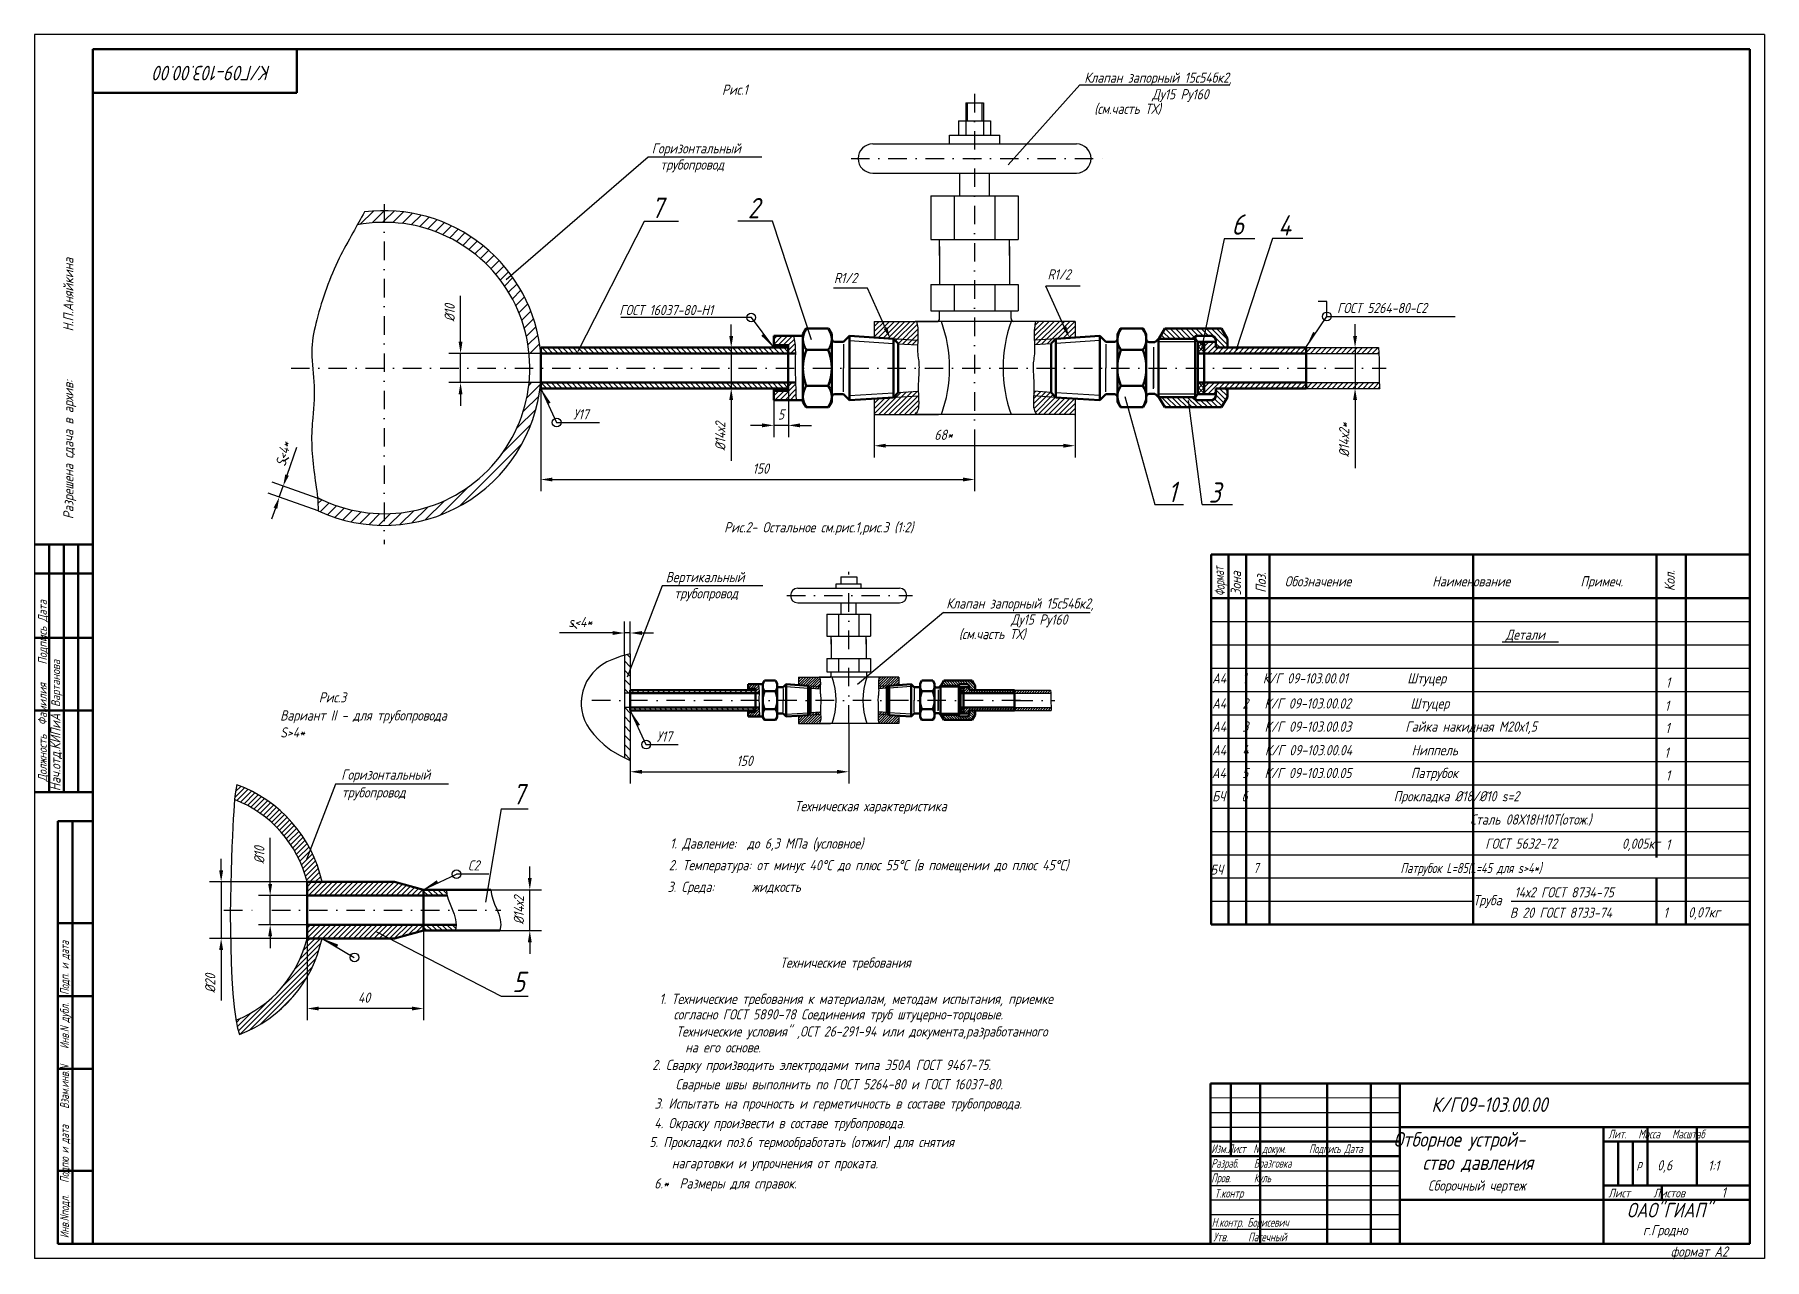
# Model space of a CAD drawing. Header units: millimetres. Extents: x 0 to 6596, y 0 to 3335.
# Drawn here: x 181 to 775, y 403 to 823 of the extents above; entities that cross this region are included whole.
import ezdxf
from ezdxf.enums import TextEntityAlignment as Align

# ---------------------------------------------------------------- set-up
doc = ezdxf.new("R2010")
doc.units = ezdxf.units.MM
doc.header["$LTSCALE"] = 0.5
doc.header["$MEASUREMENT"] = 0
doc.linetypes.add('DASHDOT', pattern=[25.4, 12.7, -6.35, 0, -6.35])
doc.styles.get("Standard").update_dxf_attribs({"font": 'romand.shx', "width": 0.8, "oblique": 15, "height": 3.5})
doc.dimstyles.get("Standard").update_dxf_attribs({"dimscale": 0, "dimtxt": 3.5, "dimasz": 4, "dimexe": 4, "dimexo": 0, "dimgap": 2, "dimtad": 1, "dimrnd": 0.0035, "dimtxsty": 'Standard', "dimcen": 0.09, "dimclrd": 5, "dimazin": 2, "dimtfac": 1, "dimtix": 1, "dimtmove": 0, "dimatfit": 0, "dimfxl": 0, "dimtolj": 1, "dimtzin": 0, "dimarcsym": 0})
pattern_1 = [(45, (202.68075, 724.55516), (-0.4419417, 0.4419417), [])]
pattern_2 = [(45, (-11.7062, 968.6423), (-0.8838835, 0.8838835), [])]

msp = doc.modelspace()

# ---------------------------------------------------------------- texts
at = {"linetype": 'Continuous', "lineweight": 25, "oblique": 15}
for s, width, p in [('Рис.1', 0.8, (416.824, 802.352)), ('ГОСТ 5264-80-С2', 0.8, (628.014, 727.424)), ('ГОСТ 16037-80-Н1', 0.8, (381.527, 726.712)), ('Рис.2- Остальное см.рис.1,рис.3 (1:2)', 0.8, (417.559, 652.167)), ('Детали', 0.8, (685.912, 615.307)), ('1', 0.8, (740.905, 598.873)), ('Рис.3', 0.8, (278.36, 593.797)), ('1', 0.8, (740.572, 590.908)), ('1', 0.8, (740.738, 583.275)), ('1', 0.8, (740.406, 574.812)), ('1', 0.8, (740.905, 567.012)), ('1', 0.8, (740.905, 543.283)), ('БЧ', 0.8, (584.336, 534.682)), ('7                              Патрубок L=85(L=45 для s>4*)', 0.7, (599.252, 535.223)), ('14х2 ГОСТ 8734-75', 0.8, (688.929, 526.888)), ('Труба', 0.8, (674.782, 524.191)), ('В 20 ГОСТ 8733-74', 0.8, (687.354, 519.894)), ('1', 0.8, (740.082, 519.904)), ('0,07кг', 0.8, (748.588, 520.002)), ('на его основе.', 0.8, (404.186, 473.662)), ('0,6', 0.8, (737.954, 433.192)), ('1:1', 0.8, (755.382, 433.085)), ('1', 0.8, (760.005, 423.856))]:
    msp.add_text(s, height=3.5, dxfattribs=dict(at, width=width)).set_placement(p)
at = {"linetype": 'Continuous', "lineweight": 25, "oblique": 15, "width": 0.8}
for s, p in [('Разрешена сдача в архив:         Н.П.Аняйкина', (194.119, 656.688)), ('Кол.', (743.986, 631.993))]:
    msp.add_text(s, height=3.5, rotation=90, dxfattribs=at).set_placement(p)
at = {"lineweight": 25, "oblique": 15, "width": 0.8}
for s, p in [('Зона', (595.012, 630.54)), ('Поз.', (603.577, 631.437))]:
    msp.add_text(s, height=3.5, rotation=90, dxfattribs=at).set_placement(p)
at = {"linetype": 'Continuous', "lineweight": 25, "oblique": 15, "width": 0.619119}
msp.add_text('Нач.отд.КИПиА', height=3.5, rotation=90, dxfattribs=at).set_placement((189.659, 563.339), (189.659, 589.858), align=Align.FIT)
at = {"lineweight": 35, "insert": (261.885, 807.298), "char_height": 5, "width": 116.21881, "attachment_point": 1, "rotation": 180}
msp.add_mtext('К/Г09-103.00.00 ', dxfattribs=at)
at = {"lineweight": 25, "attachment_point": 1}
for s, insert, char_height, width in [('Клапан запорный 15с54бк2,', (541.205, 809.963), 3.5, 52.85785), ('Ду15 Ру160', (564.514, 804.27), 3.5, 41.16479), ('(см.часть ТХ)', (544.631, 799.279), 3.5, 43.71847), ('Горизонтальный ', (392.679, 785.711), 3.5, 77.57516), ('трубопровод', (395.6, 780.141), 3.5, 77.57516), ('R1/2', (455.267, 741.202), 3.5, 32.71899), ('R1/2', (528.583, 742.448), 3.5, 32.71899), ('У17', (365.738, 694.418), 3.5, 15.41418), ('Вертикальный ', (397.478, 638.567), 3.5, 77.57516), (' Обозначение               Наименование             Примеч.', (608.21, 637.115), 3.5, 160.85086), ('трубопровод', (400.399, 632.997), 3.5, 77.57516), ('Клапан запорный 15с54бк2,', (493.802, 629.525), 3.5, 52.85785), ('Ду15 Ру160', (516.037, 623.998), 3.5, 41.16479), ('(см.часть ТХ)', (498.155, 619.006), 3.5, 43.71847), ('А4   1   К/Г 09-103.00.01           Штуцер              ', (585.112, 603.816), 3.5, 191.90703), ('А4   2   К/Г 09-103.00.02           Штуцер               ', (585.112, 595.196), 3.5, 191.90703), ('Вариант II - для трубопровода S>4*', (265.089, 591.088), 3.5, 62.41972), ('У17', (394.36, 583.864), 3.5, 15.41418), ('А4   3   К/Г 09-103.00.03          Гайка накидная М20х1,5 ', (585.112, 587.264), 3.5, 191.90703), ('А4   4   К/Г 09-103.00.04           Ниппель              ', (585.112, 579.161), 3.5, 191.90703), ('Горизонтальный ', (286.055, 570.786), 3.5, 77.57516), ('А4   5   К/Г 09-103.00.05           Патрубок             ', (585.015, 571.332), 3.5, 191.90703), ('трубопровод', (286.225, 564.672), 3.5, 77.57516), ('Техническая характеристика', (441.731, 559.96), 3.5, 128.61017), ('БЧ   6                           Прокладка %%C18/%%C10 s=2       ', (585.112, 563.362), 3.5, 191.90703), ('  Сталь 08Х18Н10Т(отож.)', (670.022, 555.366), 3.5, 101.77906), ('1. Давление:  до 6,3 МПа (условное)', (398.976, 547.147), 3.5, 144.12614), ('    ГОСТ 5632-72            0,005кг', (671.479, 547.096), 3.5, 101.77906), ('С2', (329.574, 539.624), 3.5, 18.54145), ('2. Температура: от минус 40%%DС до плюс 55%%DС (в помещении до плюс 45%%DС)', (398.537, 539.711), 3.5, 188.88904), ('3. Среда:       жидкость   ', (398.121, 532.263), 3.5, 121.02458), ('Технические требования', (436.751, 506.246), 3.5, 102.79093), ('1. Технические требования к материалам, методам испытания, приемке ', (395.315, 493.828), 3.5, 177.18949), (' согласно ГОСТ 5890-78 Соединения труб штуцерно-торцовые.', (398.316, 488.494), 3.5, 228.40832), ('Технические условия" ,ОСТ 26-291-94 или документа,разработанного', (401.064, 482.632), 3.5, 203.95249), (' 2. Сварку производить электродами типа Э50А ГОСТ 9467-75.', (390.985, 471.147), 3.5, 193.00742), ('Сварные швы выполнить по ГОСТ 5264-80 и ГОСТ 16037-80.', (400.861, 464.511), 3.5, 152.75033), ('3. Испытать на прочность и герметичность в составе трубопровода.', (393.657, 457.9), 3.5, 200.57301), ('4. Окраску произвести в составе трубопровода.', (393.537, 451.172), 3.5, 159.03839), ('{\\W0.7; Лит.   Масса   Масштаб}', (719.761, 447.174), 3, 63.06063), (' 5. Прокладки поз.6 термообработать (отжиг) для снятия ', (389.981, 444.686), 3.5, 184.88607), ('{\\W0.6; Изм.Лист  N докум.      Подпись Дата\\P Разраб.    Бразговка\\P Пров.      Куль}', (583.485, 442.115), 3, 75.9719), ('  нагартовки и упрочнения от проката.', (395.879, 437.412), 3.5, 179.24461), ('р', (731.003, 436.961), 3, 4.73548), ('6.*  Размеры для справок.', (393.547, 430.477), 3.5, 182.18989), (' Сборочный чертеж', (657.373, 429.752), 3.5, 67.35554), ('{\\W0.7;Т.контр}', (585.998, 426.857), 3, 65.76479), ('{\\W0.8;Лист     Листов}', (721.171, 426.929), 3, 49.47069), ('{\\W0.7; Н.контр. Борисевич}', (583.549, 416.845), 3, 40.54602), ('{\\W0.7;Утв.     Пасечный}', (585.485, 411.854), 3, 39.22165), ('г.Гродно', (733.06, 414.439), 3.5, 35.06273), ('формат А2', (742.586, 407.107), 3.5, 32.74536)]:
    msp.add_mtext(s, dxfattribs=dict(at, insert=insert, char_height=char_height, width=width))
at = {"lineweight": 35, "char_height": 7, "width": 25.82314, "attachment_point": 1}
for s, insert in [('7', (392.513, 767.05)), ('2', (425.65, 766.945)), ('6', (591.783, 761.309)), ('4', (607.734, 761.028)), ('1', (569.914, 669.544)), ('3', (583.917, 669.351)), ('7', (344.864, 565.774)), ('5', (344.864, 501.384))]:
    msp.add_mtext(s, dxfattribs=dict(at, insert=insert))
at = {"lineweight": 25, "insert": (266.131, 679.069), "char_height": 3.5, "attachment_point": 5, "rotation": 77.182278}
msp.add_mtext('S<4*', dxfattribs=at)
at = {"lineweight": 25, "attachment_point": 1}
for s, insert, char_height, width, rotation in [('{\\W0.6;Формат}', (586.119, 630.137), 3.5, 24.12008, 93.205799), ('Должность  Фамилия    Подпись Дата', (181.961, 566.663), 3, 85.21344, 90), ('Вартанова', (186.505, 592.226), 3, 62.23826, 90), ('{\\W0.7; Инв.Nподл.   Подпю и дата    Взам.инв.N    Инв.N дубл.  Подп. и дата}', (189.524, 408.531), 3, 144.28866, 90)]:
    msp.add_mtext(s, dxfattribs=dict(at, insert=insert, char_height=char_height, width=width, rotation=rotation))
at = {"lineweight": 30, "char_height": 5, "attachment_point": 1}
for s, insert, width in [('К/Г09-103.00.00 ', (660.427, 458.27), 87.33969), ('   Отборное устрой-  ', (639.419, 446.343), 87.33969), ('ство давления  ', (657.374, 438.38), 87.33969), ('ОАО"ГИАП"', (727.532, 422.063), 36.17103)]:
    msp.add_mtext(s, dxfattribs=dict(at, insert=insert, width=width))

# ---------------------------------------------------------------- blocks, each defined once
blk = doc.blocks.new('*D368')
at = {"color": 0, "linetype": 'Continuous', "lineweight": -2, "transparency": 16777216}
for p, q in [((383.31, 609.94), (383.31, 621.63)), ((385.31, 610.51), (385.31, 621.63))]:
    blk.add_line(p, q, dxfattribs=at)
at = {"color": 5, "linetype": 'Continuous', "lineweight": -2, "transparency": 16777216}
for p, q in [((379.31, 617.63), (360.99, 617.63)), ((385.31, 617.63), (383.31, 617.63)), ((389.31, 617.63), (393.31, 617.63))]:
    blk.add_line(p, q, dxfattribs=at)
at = {"color": 5, "linetype": 'Continuous', "lineweight": 25, "transparency": 16777216}
for points in [[(379.31, 618.29), (379.31, 616.96), (383.31, 617.63)], [(389.31, 618.29), (389.31, 616.96), (385.31, 617.63)]]:
    blk.add_solid(points, dxfattribs=at)
at = {"layer": 'Defpoints', "color": 0, "linetype": 'Continuous', "lineweight": 25, "transparency": 16777216}
for p in [(385.31, 617.63), (383.31, 609.94), (385.31, 610.51)]:
    blk.add_point(p, dxfattribs=at)
at = {"color": 0, "linetype": 'Continuous', "lineweight": 25, "transparency": 16777216, "insert": (368.15, 621.38), "char_height": 3.5, "attachment_point": 5}
blk.add_mtext('\\A1;s<4*', dxfattribs=at)
blk = doc.blocks.new('*D369')
at = {"color": 5, "lineweight": -2, "transparency": 16777216}
for p, q in [((419.98, 719.56), (419.98, 723.56)), ((419.98, 715.56), (419.98, 701.56)), ((419.98, 697.56), (419.98, 676.67))]:
    blk.add_line(p, q, dxfattribs=at)
at = {"color": 0, "lineweight": -2, "transparency": 16777216}
for p, q in [((436.67, 715.56), (415.98, 715.56)), ((436.72, 701.56), (415.98, 701.56))]:
    blk.add_line(p, q, dxfattribs=at)
at = {"color": 5, "lineweight": 25, "transparency": 16777216}
for points in [[(419.31, 719.56), (420.64, 719.56), (419.98, 715.56)], [(419.31, 697.56), (420.64, 697.56), (419.98, 701.56)]]:
    blk.add_solid(points, dxfattribs=at)
at = {"layer": 'Defpoints', "color": 0, "lineweight": 25, "transparency": 16777216}
for p in [(436.67, 715.56), (419.98, 701.56), (436.72, 701.56)]:
    blk.add_point(p, dxfattribs=at)
at = {"color": 0, "lineweight": 25, "transparency": 16777216, "insert": (416.23, 685.12), "char_height": 3.5, "attachment_point": 5, "rotation": 90}
blk.add_mtext('\\A1;%%C14х2', dxfattribs=at)
blk = doc.blocks.new('*D386')
at = {"color": 5, "lineweight": -2, "transparency": 16777216}
for p, q in [((327.04, 717.56), (327.04, 733.39)), ((327.04, 703.56), (327.04, 713.56)), ((327.04, 699.56), (327.04, 695.56))]:
    blk.add_line(p, q, dxfattribs=at)
at = {"color": 0, "lineweight": -2, "transparency": 16777216}
for p, q in [((354.59, 713.56), (323.04, 713.56)), ((354.57, 703.56), (323.04, 703.56))]:
    blk.add_line(p, q, dxfattribs=at)
at = {"color": 5, "lineweight": 25, "transparency": 16777216}
for points in [[(326.37, 717.56), (327.7, 717.56), (327.04, 713.56)], [(326.37, 699.56), (327.7, 699.56), (327.04, 703.56)]]:
    blk.add_solid(points, dxfattribs=at)
at = {"layer": 'Defpoints', "color": 0, "lineweight": 25, "transparency": 16777216}
for p in [(354.59, 713.56), (327.04, 703.56), (354.57, 703.56)]:
    blk.add_point(p, dxfattribs=at)
at = {"color": 0, "lineweight": 25, "transparency": 16777216, "insert": (323.29, 727.48), "char_height": 3.5, "attachment_point": 5, "rotation": 90}
blk.add_mtext('\\A1;%%C10', dxfattribs=at)
blk = doc.blocks.new('*D370')
at = {"color": 5, "lineweight": -2, "transparency": 16777216}
for p, q in [((350.81, 533.5), (350.81, 537.5)), ((350.81, 515.5), (350.81, 529.5)), ((350.81, 511.5), (350.81, 507.5))]:
    blk.add_line(p, q, dxfattribs=at)
at = {"color": 0, "lineweight": -2, "transparency": 16777216}
for p, q in [((333.69, 529.5), (354.81, 529.5)), ((336.76, 515.5), (354.81, 515.5))]:
    blk.add_line(p, q, dxfattribs=at)
at = {"color": 5, "lineweight": 25, "transparency": 16777216}
for points in [[(350.14, 533.5), (351.47, 533.5), (350.81, 529.5)], [(350.14, 511.5), (351.47, 511.5), (350.81, 515.5)]]:
    blk.add_solid(points, dxfattribs=at)
at = {"layer": 'Defpoints', "color": 0, "lineweight": 25, "transparency": 16777216}
for p in [(333.69, 529.5), (350.81, 529.5), (336.76, 515.5)]:
    blk.add_point(p, dxfattribs=at)
at = {"color": 0, "lineweight": 25, "transparency": 16777216, "insert": (347.06, 522.5), "char_height": 3.5, "attachment_point": 5, "rotation": 90}
blk.add_mtext('\\A1;%%C14х2', dxfattribs=at)
blk = doc.blocks.new('*D387')
at = {"color": 0, "linetype": 'Continuous', "lineweight": -2, "transparency": 16777216}
for p, q in [((434.59, 700.76), (434.59, 684.89)), ((439.59, 700.76), (439.59, 684.89))]:
    blk.add_line(p, q, dxfattribs=at)
at = {"color": 5, "linetype": 'Continuous', "lineweight": -2, "transparency": 16777216}
for p, q in [((430.59, 688.89), (426.59, 688.89)), ((439.59, 688.89), (434.59, 688.89)), ((443.59, 688.89), (447.59, 688.89))]:
    blk.add_line(p, q, dxfattribs=at)
at = {"color": 5, "linetype": 'Continuous', "lineweight": 25, "transparency": 16777216}
for points in [[(430.59, 689.55), (430.59, 688.22), (434.59, 688.89)], [(443.59, 689.55), (443.59, 688.22), (439.59, 688.89)]]:
    blk.add_solid(points, dxfattribs=at)
at = {"layer": 'Defpoints', "color": 0, "linetype": 'Continuous', "lineweight": 25, "transparency": 16777216}
for p in [(434.59, 700.76), (439.59, 700.76), (434.59, 688.89)]:
    blk.add_point(p, dxfattribs=at)
at = {"color": 0, "linetype": 'Continuous', "lineweight": 25, "transparency": 16777216, "insert": (437.09, 692.64), "char_height": 3.5, "attachment_point": 5}
blk.add_mtext('\\A1;5', dxfattribs=at)
blk = doc.blocks.new('*D388')
at = {"color": 0, "linetype": 'Continuous', "lineweight": -2, "transparency": 16777216}
for p, q in [((274.34, 512.82), (274.34, 484.75)), ((314.31, 515.5), (314.31, 484.75))]:
    blk.add_line(p, q, dxfattribs=at)
at = {"color": 5, "linetype": 'Continuous', "lineweight": -2, "transparency": 16777216}
blk.add_line((310.31, 488.75), (278.34, 488.75), dxfattribs=at)
at = {"color": 5, "linetype": 'Continuous', "lineweight": 25, "transparency": 16777216}
for points in [[(278.34, 489.42), (278.34, 488.08), (274.34, 488.75)], [(310.31, 489.42), (310.31, 488.08), (314.31, 488.75)]]:
    blk.add_solid(points, dxfattribs=at)
at = {"layer": 'Defpoints', "color": 0, "linetype": 'Continuous', "lineweight": 25, "transparency": 16777216}
for p in [(274.34, 512.82), (314.31, 515.5), (274.34, 488.75)]:
    blk.add_point(p, dxfattribs=at)
at = {"color": 0, "linetype": 'Continuous', "lineweight": 25, "transparency": 16777216, "insert": (293.89, 492.5), "char_height": 3.5, "attachment_point": 5}
blk.add_mtext('\\A1;40', dxfattribs=at)
blk = doc.blocks.new('*D389')
at = {"color": 5, "linetype": 'Continuous', "lineweight": -2, "transparency": 16777216}
for p, q in [((634.2, 719.59), (634.2, 723.59)), ((634.2, 715.59), (634.2, 701.59)), ((634.2, 697.59), (634.2, 674.2))]:
    blk.add_line(p, q, dxfattribs=at)
at = {"color": 0, "linetype": 'Continuous', "lineweight": -2, "transparency": 16777216}
for p, q in [((617.38, 715.59), (638.2, 715.59)), ((617.38, 701.59), (638.2, 701.59))]:
    blk.add_line(p, q, dxfattribs=at)
at = {"color": 5, "linetype": 'Continuous', "lineweight": 25, "transparency": 16777216}
for points in [[(633.53, 719.59), (634.87, 719.59), (634.2, 715.59)], [(633.53, 697.59), (634.87, 697.59), (634.2, 701.59)]]:
    blk.add_solid(points, dxfattribs=at)
at = {"layer": 'Defpoints', "color": 0, "linetype": 'Continuous', "lineweight": 25, "transparency": 16777216}
for p in [(617.38, 715.59), (617.38, 701.59), (634.2, 701.59)]:
    blk.add_point(p, dxfattribs=at)
at = {"color": 0, "linetype": 'Continuous', "lineweight": 25, "transparency": 16777216, "insert": (630.45, 683.89), "char_height": 3.5, "attachment_point": 5, "rotation": 90}
blk.add_mtext('\\A1;%%C14х2*', dxfattribs=at)
blk = doc.blocks.new('*D390')
at = {"color": 0, "linetype": 'Continuous', "lineweight": -2, "transparency": 16777216}
for p, q in [((469.06, 692.59), (469.06, 677.9)), ((538.06, 692.59), (538.06, 677.9))]:
    blk.add_line(p, q, dxfattribs=at)
at = {"color": 5, "linetype": 'Continuous', "lineweight": -2, "transparency": 16777216}
blk.add_line((534.06, 681.9), (473.06, 681.9), dxfattribs=at)
at = {"color": 5, "linetype": 'Continuous', "lineweight": 25, "transparency": 16777216}
for points in [[(473.06, 682.57), (473.06, 681.24), (469.06, 681.9)], [(534.06, 682.57), (534.06, 681.24), (538.06, 681.9)]]:
    blk.add_solid(points, dxfattribs=at)
at = {"layer": 'Defpoints', "color": 0, "linetype": 'Continuous', "lineweight": 25, "transparency": 16777216}
for p in [(469.06, 692.59), (538.06, 692.59), (469.06, 681.9)]:
    blk.add_point(p, dxfattribs=at)
at = {"color": 0, "linetype": 'Continuous', "lineweight": 25, "transparency": 16777216, "insert": (492.87, 685.65), "char_height": 3.5, "attachment_point": 5}
blk.add_mtext('\\A1;68*', dxfattribs=at)
blk = doc.blocks.new('*D391')
at = {"color": 5, "linetype": 'Continuous', "lineweight": -2, "transparency": 16777216}
for p, q in [((261.66, 531.5), (261.66, 547.33)), ((261.66, 517.5), (261.66, 527.5)), ((261.66, 513.5), (261.66, 509.5))]:
    blk.add_line(p, q, dxfattribs=at)
at = {"color": 0, "linetype": 'Continuous', "lineweight": -2, "transparency": 16777216}
for p, q in [((274.34, 527.5), (257.66, 527.5)), ((274.34, 517.5), (257.66, 517.5))]:
    blk.add_line(p, q, dxfattribs=at)
at = {"color": 5, "linetype": 'Continuous', "lineweight": 25, "transparency": 16777216}
for points in [[(260.99, 531.5), (262.32, 531.5), (261.66, 527.5)], [(260.99, 513.5), (262.32, 513.5), (261.66, 517.5)]]:
    blk.add_solid(points, dxfattribs=at)
at = {"layer": 'Defpoints', "color": 0, "linetype": 'Continuous', "lineweight": 25, "transparency": 16777216}
for p in [(274.34, 527.5), (261.66, 517.5), (274.34, 517.5)]:
    blk.add_point(p, dxfattribs=at)
at = {"color": 0, "linetype": 'Continuous', "lineweight": 25, "transparency": 16777216, "insert": (257.91, 541.42), "char_height": 3.5, "attachment_point": 5, "rotation": 90}
blk.add_mtext('\\A1;%%C10', dxfattribs=at)
blk = doc.blocks.new('*D392')
at = {"color": 5, "linetype": 'Continuous', "lineweight": -2, "transparency": 16777216}
for p, q in [((244.82, 536.18), (244.82, 540.18)), ((244.82, 532.18), (244.82, 512.83)), ((244.82, 508.83), (244.82, 491.45))]:
    blk.add_line(p, q, dxfattribs=at)
at = {"color": 0, "linetype": 'Continuous', "lineweight": -2, "transparency": 16777216}
for p, q in [((274.34, 532.18), (240.82, 532.18)), ((274.34, 512.83), (240.82, 512.83))]:
    blk.add_line(p, q, dxfattribs=at)
at = {"color": 5, "linetype": 'Continuous', "lineweight": 25, "transparency": 16777216}
for points in [[(244.15, 536.18), (245.49, 536.18), (244.82, 532.18)], [(244.15, 508.83), (245.49, 508.83), (244.82, 512.83)]]:
    blk.add_solid(points, dxfattribs=at)
at = {"layer": 'Defpoints', "color": 0, "linetype": 'Continuous', "lineweight": 25, "transparency": 16777216}
for p in [(274.34, 532.18), (244.82, 512.83), (274.34, 512.83)]:
    blk.add_point(p, dxfattribs=at)
at = {"color": 0, "linetype": 'Continuous', "lineweight": 25, "transparency": 16777216, "insert": (241.07, 497.36), "char_height": 3.5, "attachment_point": 5, "rotation": 90}
blk.add_mtext('\\A1;%%C20', dxfattribs=at)
blk = doc.blocks.new('*D394')
at = {"color": 0, "linetype": 'Continuous', "lineweight": -2, "transparency": 16777216}
for p, q in [((354.59, 701.56), (354.59, 666.31)), ((503.55, 687.35), (503.55, 666.31))]:
    blk.add_line(p, q, dxfattribs=at)
at = {"color": 5, "linetype": 'Continuous', "lineweight": -2, "transparency": 16777216}
blk.add_line((358.59, 670.31), (499.55, 670.31), dxfattribs=at)
at = {"color": 5, "linetype": 'Continuous', "lineweight": 25, "transparency": 16777216}
for points in [[(358.59, 670.97), (358.59, 669.64), (354.59, 670.31)], [(499.55, 670.97), (499.55, 669.64), (503.55, 670.31)]]:
    blk.add_solid(points, dxfattribs=at)
at = {"layer": 'Defpoints', "color": 0, "linetype": 'Continuous', "lineweight": 25, "transparency": 16777216}
for p in [(354.59, 701.56), (503.55, 687.35), (503.55, 670.31)]:
    blk.add_point(p, dxfattribs=at)
at = {"color": 0, "linetype": 'Continuous', "lineweight": 25, "transparency": 16777216, "insert": (430.12, 674.06), "char_height": 3.5, "attachment_point": 5}
blk.add_mtext('\\A1;150', dxfattribs=at)
blk = doc.blocks.new('*D395')
at = {"color": 0, "linetype": 'Continuous', "lineweight": -2, "transparency": 16777216}
for p, q in [((385.31, 591.01), (385.31, 566.01)), ((460.31, 586.53), (460.31, 566.01))]:
    blk.add_line(p, q, dxfattribs=at)
at = {"color": 5, "linetype": 'Continuous', "lineweight": -2, "transparency": 16777216}
blk.add_line((389.31, 570.01), (456.31, 570.01), dxfattribs=at)
at = {"color": 5, "linetype": 'Continuous', "lineweight": 25, "transparency": 16777216}
for points in [[(389.31, 570.67), (389.31, 569.34), (385.31, 570.01)], [(456.31, 570.67), (456.31, 569.34), (460.31, 570.01)]]:
    blk.add_solid(points, dxfattribs=at)
at = {"layer": 'Defpoints', "color": 0, "linetype": 'Continuous', "lineweight": 25, "transparency": 16777216}
for p in [(385.31, 591.01), (460.31, 586.53), (460.31, 570.01)]:
    blk.add_point(p, dxfattribs=at)
at = {"color": 0, "linetype": 'Continuous', "lineweight": 25, "transparency": 16777216, "insert": (424.57, 573.76), "char_height": 3.5, "attachment_point": 5}
blk.add_mtext('\\A1;150', dxfattribs=at)

# ---------------------------------------------------------------- dimensions: what is measured, and where the dimension line sits
at = {"lineweight": 25}
for base, p1, p2, text, picture, middle in [((327.036, 703.563), (354.586, 713.563), (354.573, 703.563), '%%C10', '*D386', (327.036, 727.476)), ((419.977, 701.563), (436.674, 715.563), (436.72, 701.563), '%%C14х2', '*D369', (419.977, 685.117))]:
    dim = msp.add_linear_dim(base=base, p1=p1, p2=p2, angle=270, text=text, dimstyle='Standard', override={"dimscale": 1}, dxfattribs=at)
    dim.commit()
    dim.dimension.update_dxf_attribs({"geometry": picture, "text_midpoint": middle, "dimtype": 160})
at = {"linetype": 'Continuous', "lineweight": 25}
for base, p1, p2, angle, text, picture, middle in [((634.2, 701.586), (617.381, 715.586), (617.381, 701.586), 270, '%%C<>х2*', '*D389', (634.2, 683.895)), ((261.656, 517.503), (274.335, 527.503), (274.335, 517.503), 90, '%%C<>', '*D391', (261.656, 541.415)), ((244.82, 512.83), (274.335, 532.175), (274.335, 512.83), 90, '%%C20', '*D392', (244.82, 497.361))]:
    dim = msp.add_linear_dim(base=base, p1=p1, p2=p2, angle=angle, text=text, dimstyle='Standard', override={"dimscale": 1}, dxfattribs=at)
    dim.commit()
    dim.dimension.update_dxf_attribs({"geometry": picture, "text_midpoint": middle, "dimtype": 160})
for base, p1, p2, text, picture, middle in [((503.555, 670.305), (354.591, 701.563), (503.555, 687.354), '150', '*D394', (430.115, 670.305)), ((434.588, 688.886), (439.588, 700.763), (434.588, 700.763), '5', '*D387', (437.088, 688.886)), ((469.056, 681.902), (538.056, 692.586), (469.056, 692.586), '68*', '*D390', (492.873, 681.902)), ((385.307, 617.626), (383.307, 609.945), (385.307, 610.513), 's<4*', '*D368', (368.15, 617.626)), ((460.307, 570.006), (385.307, 591.014), (460.307, 586.527), '150', '*D395', (424.571, 570.006)), ((274.335, 488.751), (314.306, 515.503), (274.335, 512.823), '40', '*D388', (293.886, 488.751))]:
    dim = msp.add_linear_dim(base=base, p1=p1, p2=p2, text=text, dimstyle='Standard', override={"dimscale": 1}, dxfattribs=at)
    dim.commit()
    dim.dimension.update_dxf_attribs({"geometry": picture, "text_midpoint": middle, "dimtype": 160})
at = {"lineweight": 25}
dim = msp.add_linear_dim(base=(350.808, 529.498), p1=(336.758, 515.498), p2=(333.694, 529.498), angle=90, text='%%C14х2', dimstyle='Standard', override={"dimscale": 1}, dxfattribs=at)
dim.commit()
dim.dimension.update_dxf_attribs({"geometry": '*D370', "text_midpoint": (347.058, 522.498)})

# ---------------------------------------------------------------- hatches: boundary and pattern name
at = {"linetype": 'Continuous', "lineweight": 25}
h = msp.add_hatch(dxfattribs=at)
h.set_pattern_fill('ANSI31', color=256, scale=10, style=0)
h.set_pattern_definition(pattern_2)
h.paths.add_polyline_path([(442.238, 697.563), (442.212, 699.369), (442.161, 701.393), (442.097, 703.239), (442.085, 703.563), (439.588, 703.563), (439.588, 700.763), (434.588, 700.763), (434.588, 697.563)])
h.paths.add_polyline_path([(439.588, 716.363), (439.588, 713.563), (441.992, 713.563), (441.993, 713.646), (441.976, 715.013), (441.898, 716.373), (441.735, 717.731), (441.463, 719.091), (441.323, 719.563), (434.588, 719.563), (434.588, 716.363)])
h = msp.add_hatch(dxfattribs=at)
h.set_pattern_fill('ANSI31', color=256, scale=10, style=0)
h.set_pattern_definition(pattern_2)
h.paths.add_polyline_path([(484.06, 718.102, 0.0083455), (484.101, 720.734, 0.0300365), (484.002, 722.347, 0.0101578), (483.682, 724.586), (483.181, 724.586), (469.056, 724.586), (469.056, 719.04), (475.656, 718.627)])
h.paths.add_polyline_path([(483.992, 716.503, 0.005074), (484.06, 718.102), (475.656, 718.627), (477.256, 717.014), (477.256, 716.924)])
h.paths.add_polyline_path([(484.291, 699.038, 0.002508), (484.262, 699.671, -0.0055079), (484.223, 700.637), (477.256, 700.202), (477.256, 700.112), (475.656, 698.498)])
h.paths.add_polyline_path([(483.303, 692.586, 0.018147), (483.964, 693.915, 0.103314), (484.339, 695.597, 0.0136215), (484.291, 699.038), (474.875, 698.45), (469.056, 698.086), (469.056, 692.586)])
h = msp.add_hatch(dxfattribs=at)
h.set_pattern_fill('ANSI31', color=256, scale=10, style=0)
h.set_pattern_definition(pattern_2)
h.paths.add_polyline_path([(538.056, 692.586), (538.056, 698.086), (531.453, 698.498), (523.818, 698.976, 0.0133741), (523.773, 695.597, 0.103314), (524.147, 693.915, 0.018147), (524.808, 692.586)])
h.paths.add_polyline_path([(531.453, 698.498), (529.853, 700.112), (529.853, 700.202), (523.886, 700.575, -0.0051516), (523.849, 699.671, 0.0027554), (523.818, 698.976)])
h.paths.add_polyline_path([(529.853, 716.924), (529.853, 717.014), (531.453, 718.627), (524.049, 718.165, 0.0050741), (524.116, 716.566)])
h.paths.add_polyline_path([(531.453, 718.627), (538.056, 719.04), (538.056, 724.586), (524.429, 724.586, 0.0101578), (524.11, 722.347, 0.0300365), (524.011, 720.734, 0.0081473), (524.049, 718.165)])
h = msp.add_hatch(dxfattribs=at)
h.set_pattern_fill('ANSI31', color=256, scale=10, angle=-90, style=0)
h.set_pattern_definition([(315, (-11.7062, 968.6423), (0.8838835, 0.8838835), [])])
h.paths.add_polyline_path([(588.354, 695.086), (590.381, 698.597), (590.381, 701.586), (586.381, 701.586), (586.381, 699.14, -0.4142136), (584.781, 697.54), (579.749, 697.54, -0.1989124), (579.042, 697.833), (578.312, 698.563), (566.844, 698.563), (568.852, 695.086)])
h.paths.add_polyline_path([(579.042, 719.293, -0.1989124), (579.749, 719.586), (583.324, 719.586), (584.597, 722.086), (568.852, 722.086), (566.818, 718.563), (578.312, 718.563)])
h.paths.add_polyline_path([(590.381, 715.586), (590.381, 718.586), (588.36, 722.086), (584.597, 722.086), (583.324, 719.586), (584.781, 719.586, -0.4142136), (586.381, 717.986), (586.381, 715.586)])
h = msp.add_hatch(dxfattribs=at)
h.set_pattern_fill('ANSI31', color=256, scale=10, angle=90, style=0)
h.set_pattern_definition([(135, (-1378.2971, 299.2337), (-0.8838835, -0.8838835), [])])
h.paths.add_polyline_path([(354.588, 715.563), (354.588, 713.563), (354.818, 713.563), (439.588, 713.563), (439.588, 715.563)])
h.paths.add_polyline_path([(439.588, 701.563), (439.588, 703.563), (354.588, 703.563), (354.588, 701.57), (354.588, 701.568), (354.591, 701.563)])
h = msp.add_hatch(dxfattribs=at)
h.set_pattern_fill('ANSI37', color=256, scale=10, style=0)
h.set_pattern_definition([(45, (-11.7062, 968.6423), (-0.8838835, 0.8838835), []), (135, (-11.7062, 968.6423), (-0.8838835, -0.8838835), [])])
h.paths.add_polyline_path([(582.381, 713.586), (582.381, 717.563), (580.263, 717.563), (580.263, 713.586)])
h.paths.add_polyline_path([(582.381, 699.563), (582.381, 703.586), (580.263, 703.586), (580.263, 699.563)])
h = msp.add_hatch(dxfattribs=at)
h.set_pattern_fill('ANSI31', color=256, scale=10, style=0)
h.set_pattern_definition(pattern_2)
h.paths.add_polyline_path([(617.381, 713.586), (617.381, 715.586), (617.353, 715.586), (617.349, 715.58), (617.353, 715.586), (586.381, 715.586), (586.381, 717.563), (582.381, 717.563), (582.381, 713.586)])
h.paths.add_polyline_path([(617.381, 701.586), (617.381, 703.586), (582.381, 703.586), (582.381, 699.563), (586.381, 699.563), (586.381, 701.586)])
h = msp.add_hatch(dxfattribs=at)
h.set_pattern_fill('ANSI31', color=256, scale=10, style=0)
h.set_pattern_definition(pattern_2)
h.paths.add_polyline_path([(642.375, 713.586), (642.369, 713.759), (642.205, 715.586), (617.381, 715.586), (617.381, 713.586)])
h.paths.add_polyline_path([(642.685, 701.586), (642.643, 701.976), (642.556, 703.586), (617.381, 703.586), (617.381, 701.586)])
h = msp.add_hatch(dxfattribs=at)
h.set_pattern_fill('ANSI31', color=256, scale=18, angle=90, style=0)
h.set_pattern_definition([(135, (55.75, 89.1873), (-1.59099, -1.59099), [])])
h.paths.add_polyline_path([(385.307, 610.513), (383.307, 609.945), (383.307, 597.015), (385.307, 597.015)])
h.paths.add_polyline_path([(385.307, 592.015), (383.307, 592.015), (383.307, 574.858), (385.307, 573.9)])
h = msp.add_hatch(dxfattribs=at)
h.set_pattern_fill('ANSI31', color=256, scale=5, style=0)
h.set_pattern_definition(pattern_1)
h.paths.add_polyline_path([(429.653, 589.015), (429.64, 589.918), (429.614, 590.93), (429.583, 591.854), (429.576, 592.015), (428.328, 592.015), (428.328, 590.615), (425.828, 590.615), (425.828, 589.015)])
h.paths.add_polyline_path([(428.328, 598.415), (428.328, 597.015), (429.53, 597.015), (429.53, 597.057), (429.522, 597.74), (429.483, 598.42), (429.402, 599.099), (429.266, 599.779), (429.195, 600.015), (425.828, 600.015), (425.828, 598.415)])
h = msp.add_hatch(dxfattribs=at)
h.set_pattern_fill('ANSI31', color=256, scale=5, style=0)
h.set_pattern_definition(pattern_1)
h.paths.add_polyline_path([(450.564, 599.285, 0.0083455), (450.584, 600.601, 0.0300365), (450.535, 601.408, 0.0101578), (450.375, 602.527), (450.125, 602.527), (443.062, 602.527), (443.062, 599.754), (446.362, 599.548)])
h.paths.add_polyline_path([(450.53, 598.486, 0.005074), (450.564, 599.285), (446.362, 599.548), (447.162, 598.741), (447.162, 598.696)])
h.paths.add_polyline_path([(450.679, 589.753, 0.002508), (450.665, 590.07, -0.0055079), (450.645, 590.553), (447.162, 590.335), (447.162, 590.29), (446.362, 589.483)])
h.paths.add_polyline_path([(450.185, 586.527, 0.018147), (450.516, 587.192, 0.103314), (450.703, 588.032, 0.0136215), (450.679, 589.753), (445.971, 589.459), (443.062, 589.277), (443.062, 586.527)])
h = msp.add_hatch(dxfattribs=at)
h.set_pattern_fill('ANSI31', color=256, scale=5, style=0)
h.set_pattern_definition(pattern_1)
h.paths.add_polyline_path([(477.562, 586.527), (477.562, 589.277), (474.261, 589.483), (470.443, 589.722, 0.0133741), (470.42, 588.032, 0.103314), (470.608, 587.192, 0.018147), (470.938, 586.527)])
h.paths.add_polyline_path([(474.261, 589.483), (473.461, 590.29), (473.461, 590.335), (470.477, 590.521, -0.0051516), (470.459, 590.07, 0.0027554), (470.443, 589.722)])
h.paths.add_polyline_path([(473.461, 598.696), (473.461, 598.741), (474.261, 599.548), (470.558, 599.316, 0.0050741), (470.592, 598.517)])
h.paths.add_polyline_path([(474.261, 599.548), (477.562, 599.754), (477.562, 602.527), (470.748, 602.527, 0.0101578), (470.589, 601.408, 0.0300365), (470.539, 600.601, 0.0081473), (470.558, 599.316)])
h = msp.add_hatch(dxfattribs=at)
h.set_pattern_fill('ANSI31', color=256, scale=5, angle=-90, style=0)
h.set_pattern_definition([(315, (202.68075, 724.55516), (0.4419417, 0.4419417), [])])
h.paths.add_polyline_path([(502.711, 587.777), (503.724, 589.532), (503.724, 591.027), (501.724, 591.027), (501.724, 589.804, -0.4142136), (500.924, 589.004), (498.408, 589.004, -0.1989124), (498.055, 589.15), (497.69, 589.515), (491.956, 589.515), (492.96, 587.777)])
h.paths.add_polyline_path([(498.055, 599.881, -0.1989124), (498.408, 600.027), (500.196, 600.027), (500.832, 601.277), (492.96, 601.277), (491.943, 599.515), (497.69, 599.515)])
h.paths.add_polyline_path([(503.724, 598.027), (503.724, 599.527), (502.714, 601.277), (500.832, 601.277), (500.196, 600.027), (500.924, 600.027, -0.4142136), (501.724, 599.227), (501.724, 598.027)])
h = msp.add_hatch(dxfattribs=at)
h.set_pattern_fill('ANSI31', color=256, scale=10, angle=90, style=0)
h.set_pattern_definition([(135, (-1422.5676, 292.0325), (-0.8838835, -0.8838835), [])])
h.paths.add_polyline_path([(428.328, 598.015), (385.307, 598.015), (385.307, 597.015), (385.423, 597.015), (428.328, 597.015)])
h.paths.add_polyline_path([(428.328, 592.015), (385.307, 592.015), (385.307, 591.015), (428.328, 591.015)])
h = msp.add_hatch(dxfattribs=at)
h.set_pattern_fill('ANSI37', color=256, scale=5, style=0)
h.set_pattern_definition([(45, (202.68075, 724.55516), (-0.4419417, 0.4419417), []), (135, (202.68075, 724.55516), (-0.4419417, -0.4419417), [])])
h.paths.add_polyline_path([(499.724, 597.027), (499.724, 599.015), (498.665, 599.015), (498.665, 597.027)])
h.paths.add_polyline_path([(499.724, 590.015), (499.724, 592.027), (498.665, 592.027), (498.665, 590.015)])
h = msp.add_hatch(dxfattribs=at)
h.set_pattern_fill('ANSI31', color=256, scale=5, style=0)
h.set_pattern_definition(pattern_1)
h.paths.add_polyline_path([(517.224, 597.027), (517.224, 598.027), (517.211, 598.027), (517.209, 598.024), (517.21, 598.027), (501.724, 598.027), (501.724, 599.015), (499.724, 599.015), (499.724, 597.027)])
h.paths.add_polyline_path([(517.224, 591.027), (517.224, 592.027), (499.724, 592.027), (499.724, 590.015), (501.724, 590.015), (501.724, 591.027)])
h = msp.add_hatch(dxfattribs=at)
h.set_pattern_fill('ANSI31', color=256, scale=5, style=0)
h.set_pattern_definition(pattern_1)
h.paths.add_polyline_path([(529.721, 597.027), (529.718, 597.113), (529.636, 598.027), (517.224, 598.027), (517.224, 597.027)])
h.paths.add_polyline_path([(529.876, 591.027), (529.855, 591.222), (529.812, 592.027), (517.224, 592.027), (517.224, 591.027)])
h = msp.add_hatch(dxfattribs=at)
h.set_pattern_fill('ANSI31', color=256, scale=10, style=0)
h.set_pattern_definition([(45, (-295.0435, 969.4615), (-0.8838835, 0.8838835), [])])
h.paths.add_polyline_path([(250.172, 565.516), (249.97, 564.399), (249.684, 562.468), (249.462, 560.541), (249.454, 560.45, -0.2455043), (274.335, 532.175), (274.355, 532.175), (279.466, 532.175, 0.259315)])
h.paths.add_polyline_path([(279.465, 512.823), (274.334, 512.823, -0.2421778), (249.923, 484.739), (250.424, 482.062), (251.112, 479.836, 0.2534299)])
h = msp.add_hatch(dxfattribs=at)
h.set_pattern_fill('ANSI31', color=256, scale=10, style=0)
h.set_pattern_definition([(45, (-296.1234, 969.4615), (-0.8838835, 0.8838835), [])])
h.paths.add_polyline_path([(274.335, 517.503), (274.335, 512.823), (274.355, 512.823), (304.306, 512.823), (314.306, 515.503), (314.306, 517.503)])
h.paths.add_polyline_path([(274.335, 532.175), (274.335, 527.503), (274.355, 527.503), (314.306, 527.503), (314.306, 529.496), (314.202, 529.523), (313.971, 529.416), (314.173, 529.531), (304.306, 532.175)])

# ---------------------------------------------------------------- linework, layer by layer
for p, q in [((774.763, 822.992), (180.763, 822.992)), ((180.763, 822.992), (180.763, 402.992)), ((774.763, 822.992), (774.763, 402.992)), ((539.656, 805.706), (591.142, 805.706)), ((500.555, 799.595), (506.555, 799.595)), ((500.555, 799.595), (500.555, 788.455)), ((501.055, 799.595), (501.055, 793.455)), ((506.055, 799.595), (506.055, 793.455)), ((506.555, 799.595), (506.555, 788.455)), ((498.055, 793.455), (509.055, 793.455)), ((498.055, 793.455), (498.055, 788.455)), ((509.055, 793.455), (509.055, 788.455)), ((468.57, 785.455), (538.54, 785.455)), ((494.885, 788.455), (512.225, 788.455)), ((494.885, 785.455), (494.885, 788.455)), ((512.225, 785.455), (512.225, 788.455)), ((468.57, 775.455), (538.54, 775.455)), ((498.425, 767.676), (498.425, 775.455)), ((508.685, 767.676), (508.685, 775.455)), ((488.555, 767.676), (518.555, 767.676)), ((488.555, 752.676), (518.555, 752.676)), ((491.555, 747.228), (491.555, 752.676)), ((491.555, 750.266), (491.555, 737.228)), ((515.555, 747.228), (515.555, 752.676)), ((515.555, 750.266), (515.555, 737.228)), ((488.555, 737.228), (518.555, 737.228)), ((534.544, 722.295), (528.054, 736.625)), ((472.95, 722.268), (466.726, 735.921)), ((434.588, 715.563), (426.9, 725.884)), ((488.555, 728.228), (518.555, 728.228)), ((491.555, 725.586), (491.555, 728.228)), ((516.056, 725.586), (516.056, 728.228)), ((617.349, 715.58), (624.554, 726.245)), ((454.508, 720.179), (454.508, 708.586)), ((454.508, 708.586), (454.508, 720.179)), ((454.508, 708.54), (454.508, 720.133)), ((454.508, 718.325), (454.508, 720.133)), ((454.508, 720.133), (454.508, 718.54)), ((469.056, 724.586), (491.056, 724.586)), ((538.056, 724.586), (483.181, 724.586)), ((538.056, 724.586), (483.682, 724.586)), ((552.601, 720.179), (552.601, 708.586)), ((552.601, 708.586), (552.601, 720.179)), ((552.601, 708.54), (552.601, 720.133)), ((552.601, 718.325), (552.601, 720.133)), ((552.601, 720.133), (552.601, 718.54)), ((354.818, 713.563), (350.568, 713.563)), ((458.508, 716.726), (458.508, 708.54)), ((477.256, 708.563), (477.256, 716.935)), ((529.853, 708.563), (529.853, 716.935)), ((548.601, 716.726), (548.601, 708.54)), ((565.022, 715.703), (565.022, 708.586)), ((565.022, 715.215), (565.022, 701.752)), ((579.263, 717.568), (566.697, 717.568)), ((454.508, 708.586), (454.508, 696.993)), ((458.508, 700.4), (458.508, 708.586)), ((477.256, 708.563), (477.256, 700.191)), ((529.853, 708.563), (529.853, 700.191)), ((548.601, 700.4), (548.601, 708.586)), ((552.601, 708.586), (552.601, 696.993)), ((565.022, 701.469), (565.022, 708.586)), ((354.818, 703.563), (350.568, 703.563)), ((354.588, 701.568), (359.974, 689.907)), ((444.588, 696.939), (445.658, 695.086)), ((445.658, 695.086), (452.456, 695.086)), ((454.508, 696.993), (453.407, 695.086)), ((454.508, 698.801), (454.508, 696.993)), ((454.508, 696.993), (454.508, 698.586)), ((552.601, 698.801), (552.601, 696.993)), ((552.601, 696.993), (552.601, 698.586)), ((552.601, 696.993), (553.702, 695.086)), ((561.452, 695.086), (554.654, 695.086)), ((562.522, 696.939), (561.452, 695.086)), ((579.263, 699.557), (566.697, 699.557)), ((359.974, 689.907), (374.747, 689.907)), ((469.056, 692.586), (491.12, 692.586)), ((538.056, 692.586), (483.303, 692.586)), ((457.561, 636.962), (463.061, 636.962)), ((457.561, 636.962), (457.561, 634.462)), ((463.061, 636.962), (463.061, 634.462)), ((442.819, 632.962), (477.804, 632.962)), ((455.976, 634.462), (464.646, 634.462)), ((455.976, 632.962), (455.976, 634.462)), ((464.646, 632.962), (464.646, 634.462)), ((442.819, 627.962), (477.804, 627.962)), ((452.811, 624.072), (467.811, 624.072)), ((457.746, 624.072), (457.746, 627.962)), ((462.876, 624.072), (462.876, 627.962)), ((452.811, 616.572), (467.811, 616.572)), ((454.311, 613.848), (454.311, 616.572)), ((454.311, 615.367), (454.311, 608.848)), ((466.311, 613.848), (466.311, 616.572)), ((466.311, 615.367), (466.311, 608.848)), ((452.811, 608.848), (467.811, 608.848)), ((435.788, 600.323), (435.788, 594.527)), ((435.788, 594.527), (435.788, 600.323)), ((435.788, 594.504), (435.788, 600.3)), ((435.788, 599.396), (435.788, 600.3)), ((435.788, 600.3), (435.788, 599.504)), ((443.062, 602.527), (454.062, 602.527)), ((477.562, 602.527), (450.125, 602.527)), ((477.562, 602.527), (450.375, 602.527)), ((452.811, 604.348), (467.811, 604.348)), ((454.311, 603.027), (454.311, 604.348)), ((466.562, 603.027), (466.562, 604.348)), ((484.834, 600.323), (484.834, 594.527)), ((484.834, 594.527), (484.834, 600.323)), ((484.834, 594.504), (484.834, 600.3)), ((484.834, 599.396), (484.834, 600.3)), ((484.834, 600.3), (484.834, 599.504)), ((385.423, 597.015), (383.297, 597.015)), ((435.788, 594.527), (435.788, 588.731)), ((437.788, 598.597), (437.788, 594.504)), ((437.788, 590.434), (437.788, 594.527)), ((447.162, 594.515), (447.162, 598.701)), ((447.162, 594.515), (447.162, 590.33)), ((473.461, 594.515), (473.461, 598.701)), ((473.461, 594.515), (473.461, 590.33)), ((482.834, 598.597), (482.834, 594.504)), ((482.834, 590.434), (482.834, 594.527)), ((484.834, 594.527), (484.834, 588.731)), ((491.045, 598.085), (491.045, 594.527)), ((491.045, 597.842), (491.045, 591.11)), ((491.045, 590.968), (491.045, 594.527)), ((498.165, 599.018), (491.882, 599.018)), ((385.423, 592.015), (383.297, 592.015)), ((385.307, 591.014), (390.692, 579.353)), ((430.828, 588.704), (431.363, 587.777)), ((435.788, 588.731), (435.238, 587.777)), ((435.788, 589.635), (435.788, 588.731)), ((435.788, 588.731), (435.788, 589.527)), ((484.834, 589.635), (484.834, 588.731)), ((484.834, 588.731), (484.834, 589.527)), ((484.834, 588.731), (485.385, 587.777)), ((489.795, 588.704), (489.26, 587.777)), ((498.165, 590.013), (491.882, 590.013)), ((431.363, 587.777), (434.762, 587.777)), ((443.062, 586.527), (454.094, 586.527)), ((477.562, 586.527), (450.185, 586.527)), ((489.26, 587.777), (485.861, 587.777)), ((390.692, 579.353), (401.794, 579.353)), ((313.971, 529.416), (325.655, 534.813)), ((336.762, 534.813), (325.655, 534.813)), ((279.465, 512.823), (290.518, 506.281)), ((774.763, 402.992), (180.763, 402.992))]:
    msp.add_line(p, q)
at = {"lineweight": 50}
for p, q in [((769.763, 817.992), (200.763, 817.992)), ((200.763, 817.992), (200.763, 407.992)), ((270.801, 802.956), (270.801, 817.956)), ((769.763, 817.992), (769.763, 407.992)), ((200.801, 802.956), (270.801, 802.956)), ((434.588, 719.563), (434.588, 715.563)), ((444.588, 720.232), (445.658, 722.086)), ((444.588, 720.232), (444.588, 696.939)), ((445.658, 722.086), (453.407, 722.086)), ((454.508, 720.179), (453.407, 722.086)), ((454.508, 720.133), (454.508, 708.54)), ((460.556, 708.563), (460.556, 719.571)), ((546.553, 708.563), (546.553, 719.571)), ((552.601, 720.179), (553.702, 722.086)), ((552.601, 720.133), (552.601, 708.54)), ((561.452, 722.086), (553.702, 722.086)), ((562.522, 720.232), (561.452, 722.086)), ((562.522, 720.232), (562.522, 696.939)), ((566.831, 718.586), (568.852, 722.086)), ((588.36, 722.086), (568.852, 722.086)), ((579.042, 719.293), (578.312, 718.563)), ((584.781, 719.586), (579.749, 719.586)), ((590.381, 718.586), (588.36, 722.086)), ((439.588, 715.563), (354.588, 715.563)), ((354.588, 715.563), (354.588, 701.563)), ((439.588, 713.563), (354.588, 713.563)), ((439.588, 716.363), (434.588, 716.363)), ((439.588, 716.363), (439.588, 700.763)), ((445.799, 714.771), (453.312, 714.771)), ((475.656, 708.563), (475.656, 718.627)), ((477.256, 708.563), (477.256, 717.014)), ((529.853, 708.563), (529.853, 717.014)), ((531.453, 708.563), (531.453, 718.627)), ((561.31, 714.771), (553.797, 714.771)), ((566.697, 718.563), (566.697, 698.594)), ((566.697, 718.563), (566.697, 708.586)), ((580.263, 717.568), (580.263, 699.597)), ((580.263, 717.568), (580.263, 699.597)), ((580.263, 717.568), (580.263, 699.597)), ((580.263, 717.568), (580.263, 699.597)), ((580.263, 717.568), (580.263, 699.597)), ((580.263, 717.568), (580.263, 699.557)), ((582.381, 717.563), (582.381, 699.563)), ((586.381, 717.986), (586.381, 715.586)), ((586.381, 717.086), (586.381, 715.586)), ((617.381, 715.586), (586.381, 715.586)), ((590.381, 718.586), (590.381, 715.586)), ((454.508, 696.993), (454.508, 708.586)), ((460.556, 708.563), (460.556, 697.555)), ((475.656, 708.563), (475.656, 698.498)), ((477.256, 708.563), (477.256, 700.112)), ((529.853, 708.563), (529.853, 700.112)), ((531.453, 708.563), (531.453, 698.498)), ((546.553, 708.563), (546.553, 697.555)), ((552.601, 696.993), (552.601, 708.586)), ((566.697, 698.563), (566.697, 708.586)), ((439.588, 703.563), (354.588, 703.563)), ((439.588, 701.563), (354.588, 701.563)), ((434.588, 701.563), (434.588, 697.563)), ((445.766, 702.401), (453.312, 702.401)), ((561.343, 702.401), (553.797, 702.401)), ((586.381, 701.586), (586.381, 700.086)), ((586.381, 701.586), (586.381, 699.186)), ((617.381, 701.586), (586.381, 701.586)), ((590.381, 701.586), (590.381, 698.597)), ((439.588, 700.763), (434.588, 700.763)), ((444.588, 696.939), (445.658, 695.086)), ((445.658, 695.086), (453.407, 695.086)), ((454.508, 696.993), (453.407, 695.086)), ((552.601, 696.993), (553.702, 695.086)), ((561.452, 695.086), (553.702, 695.086)), ((562.522, 696.939), (561.452, 695.086)), ((566.844, 698.563), (568.852, 695.086)), ((588.354, 695.086), (568.852, 695.086)), ((579.042, 697.833), (578.312, 698.563)), ((584.781, 697.54), (579.749, 697.54)), ((590.381, 698.597), (588.354, 695.086)), ((180.763, 648.013), (200.763, 648.013)), ((185.763, 648.013), (185.763, 563.013)), ((190.763, 648.013), (190.763, 563.013)), ((195.763, 648.013), (195.763, 563.013)), ((584.763, 644.554), (584.763, 517.554)), ((584.763, 644.554), (769.763, 644.554)), ((590.763, 644.554), (590.763, 517.554)), ((596.763, 644.554), (596.763, 517.554)), ((604.763, 644.554), (604.763, 517.554)), ((674.763, 644.554), (674.763, 517.554)), ((737.763, 644.554), (737.763, 540.55)), ((747.763, 644.554), (747.763, 517.554)), ((180.763, 638.013), (200.763, 638.013)), ((584.763, 629.554), (769.763, 629.554)), ((180.763, 616.013), (200.763, 616.013)), ((425.828, 600.015), (425.828, 598.015)), ((430.828, 600.35), (431.363, 601.277)), ((430.828, 600.35), (430.828, 588.704)), ((431.363, 601.277), (435.238, 601.277)), ((435.788, 600.323), (435.238, 601.277)), ((435.788, 600.3), (435.788, 594.504)), ((438.812, 594.515), (438.812, 600.02)), ((481.811, 594.515), (481.811, 600.02)), ((484.834, 600.323), (485.385, 601.277)), ((484.834, 600.3), (484.834, 594.504)), ((489.26, 601.277), (485.385, 601.277)), ((489.795, 600.35), (489.26, 601.277)), ((489.795, 600.35), (489.795, 588.704)), ((491.949, 599.527), (492.96, 601.277)), ((502.714, 601.277), (492.96, 601.277)), ((500.924, 600.027), (498.408, 600.027)), ((503.724, 599.527), (502.714, 601.277)), ((428.328, 598.015), (385.307, 598.015)), ((428.328, 597.015), (385.307, 597.015)), ((428.328, 598.415), (425.828, 598.415)), ((428.328, 598.415), (428.328, 590.615)), ((431.434, 597.619), (435.19, 597.619)), ((435.788, 588.731), (435.788, 594.527)), ((438.812, 594.515), (438.812, 589.011)), ((446.362, 594.515), (446.362, 599.548)), ((446.362, 594.515), (446.362, 589.483)), ((447.162, 594.515), (447.162, 598.741)), ((447.162, 594.515), (447.162, 590.29)), ((473.461, 594.515), (473.461, 598.741)), ((473.461, 594.515), (473.461, 590.29)), ((474.261, 594.515), (474.261, 599.548)), ((474.261, 594.515), (474.261, 589.483)), ((481.811, 594.515), (481.811, 589.011)), ((484.834, 588.731), (484.834, 594.527)), ((489.189, 597.619), (485.433, 597.619)), ((491.882, 599.515), (491.882, 589.531)), ((491.882, 599.515), (491.882, 594.527)), ((491.882, 589.515), (491.882, 594.527)), ((498.055, 599.881), (497.69, 599.515)), ((498.665, 599.018), (498.665, 590.032)), ((498.665, 599.018), (498.665, 590.032)), ((498.665, 599.018), (498.665, 590.032)), ((498.665, 599.018), (498.665, 590.032)), ((498.665, 599.018), (498.665, 590.032)), ((498.665, 599.018), (498.665, 590.013)), ((499.724, 599.015), (499.724, 590.015)), ((501.724, 599.227), (501.724, 598.027)), ((501.724, 598.777), (501.724, 598.027)), ((517.224, 598.027), (501.724, 598.027)), ((503.724, 599.527), (503.724, 598.027)), ((180.763, 591.013), (186.153, 591.013)), ((185.763, 591.013), (200.763, 591.013)), ((428.328, 592.015), (385.307, 592.015)), ((428.328, 591.015), (385.307, 591.015)), ((425.828, 591.015), (425.828, 589.015)), ((428.328, 590.615), (425.828, 590.615)), ((430.828, 588.704), (431.363, 587.777)), ((431.417, 591.435), (435.19, 591.435)), ((435.788, 588.731), (435.238, 587.777)), ((484.834, 588.731), (485.385, 587.777)), ((489.206, 591.435), (485.433, 591.435)), ((489.795, 588.704), (489.26, 587.777)), ((491.956, 589.515), (492.96, 587.777)), ((498.055, 589.15), (497.69, 589.515)), ((500.924, 589.004), (498.408, 589.004)), ((501.724, 591.027), (501.724, 590.277)), ((501.724, 591.027), (501.724, 589.827)), ((517.224, 591.027), (501.724, 591.027)), ((503.724, 589.532), (502.711, 587.777)), ((503.724, 591.027), (503.724, 589.532)), ((431.363, 587.777), (435.238, 587.777)), ((489.26, 587.777), (485.385, 587.777)), ((502.711, 587.777), (492.96, 587.777)), ((180.763, 563.013), (200.763, 563.013)), ((188.763, 553.013), (188.763, 407.992)), ((188.763, 553.013), (200.763, 553.013)), ((193.763, 553.013), (193.763, 407.992)), ((274.335, 532.175), (274.335, 512.823)), ((304.306, 532.175), (274.335, 532.175)), ((314.306, 529.496), (304.306, 532.175)), ((314.306, 529.503), (337.487, 529.503)), ((737.763, 533.69), (737.763, 517.554)), ((274.335, 527.503), (322.427, 527.503)), ((188.763, 518.013), (200.763, 518.013)), ((274.335, 517.503), (325.518, 517.503)), ((584.763, 517.554), (769.763, 517.554)), ((304.306, 512.823), (274.335, 512.823)), ((314.306, 515.503), (304.306, 512.823)), ((314.306, 515.503), (340.551, 515.503)), ((188.763, 493.013), (200.763, 493.013)), ((188.763, 468.013), (200.763, 468.013)), ((584.564, 463.065), (769.564, 463.065)), ((584.602, 463.065), (584.602, 407.992)), ((591.564, 463.065), (591.564, 438.065)), ((601.564, 463.065), (601.564, 408.065)), ((624.564, 463.065), (624.564, 408.065)), ((639.564, 463.065), (639.564, 408.065)), ((649.564, 463.065), (649.564, 408.065)), ((719.564, 448.065), (719.564, 408.065)), ((734.564, 448.065), (734.564, 428.065)), ((751.564, 448.065), (751.564, 428.065)), ((584.564, 443.065), (649.564, 443.065)), ((719.564, 443.065), (769.564, 443.065)), ((724.564, 443.065), (724.564, 428.065)), ((729.564, 443.065), (729.564, 428.065)), ((584.564, 438.065), (649.564, 438.065)), ((188.763, 433.013), (200.763, 433.013)), ((719.564, 428.065), (769.564, 428.065)), ((739.564, 428.065), (739.564, 423.065)), ((769.763, 407.992), (188.763, 407.992))]:
    msp.add_line(p, q, dxfattribs=at)
at = {"linetype": 'DASHDOT'}
for p, q in [((503.555, 802.668), (503.555, 687.354)), ((461.122, 780.455), (547.475, 780.455)), ((300.818, 764.759), (300.818, 648.066)), ((439.095, 630.462), (482.271, 630.462)), ((519.283, 594.515), (368.522, 594.515)), ((245.798, 522.503), (256.63, 522.503)), ((262.24, 522.503), (340.846, 522.503))]:
    msp.add_line(p, q, dxfattribs=at)
at = {"linetype": 'Continuous', "lineweight": 25}
for p, q in [((539.656, 805.706), (515.068, 778.318)), ((391.509, 780.926), (342.672, 738.867)), ((390.04, 758.833), (367.253, 714.288)), ((589.295, 752.96), (581.416, 715.302)), ((605.796, 753.062), (593.239, 714.473)), ((426.9, 725.884), (382.113, 725.884)), ((624.538, 726.245), (668.538, 726.245)), ((579.49, 719.125), (579.49, 718.337)), ((460.556, 717.968), (475.656, 717.024)), ((474.875, 718.676), (484.06, 718.102)), ((477.256, 716.924), (483.992, 716.503)), ((531.453, 718.627), (524.016, 718.163)), ((529.853, 716.924), (524.116, 716.566)), ((546.553, 717.968), (531.453, 717.024)), ((617.381, 715.586), (642.205, 715.586)), ((617.381, 713.586), (642.375, 713.586)), ((617.381, 703.586), (642.556, 703.586)), ((617.381, 701.586), (642.685, 701.586)), ((460.556, 699.158), (475.656, 700.102)), ((474.875, 698.45), (484.291, 699.038)), ((477.256, 700.202), (484.191, 700.635)), ((531.453, 698.498), (523.786, 698.978)), ((529.853, 700.202), (523.886, 700.575)), ((546.553, 699.158), (531.453, 700.102)), ((581.645, 661.728), (577.01, 697.401)), ((579.49, 698.789), (579.49, 698.011)), ((266.188, 676.546), (268.056, 677.819)), ((396.307, 633.781), (384.241, 602.492)), ((492.836, 624.667), (463.387, 599.936)), ((492.836, 624.667), (543.227, 624.667)), ((365.233, 620.773), (366.915, 619.221)), ((684.766, 614.543), (704.061, 614.543)), ((383.307, 609.945), (383.307, 574.858)), ((385.307, 610.513), (385.307, 573.9)), ((438.812, 599.218), (446.362, 598.746)), ((445.971, 599.572), (450.564, 599.285)), ((447.162, 598.696), (450.53, 598.486)), ((474.261, 599.548), (470.542, 599.315)), ((473.461, 598.696), (470.592, 598.517)), ((481.811, 599.218), (474.261, 598.746)), ((498.279, 599.796), (498.279, 599.403)), ((517.224, 598.027), (529.636, 598.027)), ((517.224, 597.027), (529.721, 597.027)), ((385.307, 591.015), (385.307, 576.298)), ((438.812, 589.813), (446.362, 590.285)), ((445.971, 589.459), (450.679, 589.753)), ((447.162, 590.335), (450.629, 590.552)), ((474.261, 589.483), (470.427, 589.723)), ((473.461, 590.335), (470.477, 590.521)), ((481.811, 589.813), (474.261, 590.285)), ((498.279, 589.628), (498.279, 589.24)), ((517.224, 592.027), (529.812, 592.027)), ((517.224, 591.027), (529.876, 591.027)), ((284.107, 565.74), (274.113, 539.841)), ((340.935, 557.328), (335.632, 525.216))]:
    msp.add_line(p, q, dxfattribs=at)
at = {"lineweight": 25}
for p, q in [((430.522, 780.926), (391.509, 780.926)), ((292.601, 757.883), (297.157, 762.439)), ((296.642, 758.388), (300.817, 762.563)), ((300.818, 759.029), (304.243, 762.454)), ((303.799, 758.474), (307.476, 762.151)), ((307.035, 758.175), (310.541, 761.681)), ((310.091, 757.696), (313.459, 761.063)), ((300.35, 758.561), (300.818, 759.029)), ((312.99, 757.059), (316.244, 760.313)), ((315.749, 756.282), (318.909, 759.442)), ((318.38, 755.377), (321.463, 758.461)), ((320.894, 754.356), (323.913, 757.375)), ((323.298, 753.225), (326.265, 756.191)), ((325.599, 751.99), (328.523, 754.914)), ((401.923, 758.833), (390.04, 758.833)), ((434.097, 759.019), (422.214, 759.019)), ((447.578, 718.294), (434.097, 759.019)), ((327.802, 750.657), (330.692, 753.547)), ((329.909, 749.229), (332.773, 752.093)), ((331.925, 747.709), (334.77, 750.554)), ((333.85, 746.099), (336.683, 748.932)), ((599.764, 752.96), (589.295, 752.96)), ((616.265, 753.062), (605.796, 753.062)), ((335.686, 744.399), (338.515, 747.228)), ((337.434, 742.612), (340.264, 745.442)), ((339.093, 740.735), (341.931, 743.573)), ((340.663, 738.769), (343.516, 741.622)), ((342.141, 736.713), (345.016, 739.588)), ((343.527, 734.563), (346.431, 737.467)), ((539.759, 736.689), (528.046, 736.689)), ((344.816, 732.316), (347.758, 735.258)), ((346.004, 729.969), (348.994, 732.958)), ((466.726, 735.921), (455.067, 735.921)), ((347.087, 727.516), (350.134, 730.563)), ((348.057, 724.95), (351.173, 728.067)), ((348.905, 722.263), (352.105, 725.463)), ((349.62, 719.443), (352.923, 722.745)), ((350.188, 716.475), (353.615, 719.901)), ((350.812, 713.563), (354.168, 716.919)), ((354.347, 713.563), (354.566, 713.781)), ((354.586, 706.731), (354.586, 710.154)), ((349.77, 698.38), (354.547, 703.156)), ((350.462, 702.607), (351.418, 703.563)), ((348.527, 693.601), (353.973, 699.047)), ((555.182, 698.741), (565.395, 661.7)), ((341.521, 679.524), (351.246, 689.249)), ((346.338, 687.877), (352.952, 694.491)), ((267.449, 671.81), (270.817, 681.418)), ((326.705, 661.172), (348.209, 682.676)), ((278.082, 659.583), (261.02, 665.565)), ((279.412, 663.377), (262.35, 669.359)), ((264.795, 664.242), (266.125, 668.036)), ((320.133, 658.135), (329.857, 667.86)), ((263.471, 660.467), (262.148, 656.692)), ((278.059, 662.024), (279.412, 663.377)), ((278.819, 659.248), (281.865, 662.294)), ((281.315, 658.208), (284.431, 661.325)), ((283.918, 657.276), (287.118, 660.476)), ((286.636, 656.459), (289.939, 659.761)), ((306.225, 654.834), (311.002, 659.611)), ((310.334, 655.408), (315.78, 660.854)), ((314.891, 656.429), (321.505, 663.043)), ((565.395, 661.7), (575.282, 661.7)), ((581.645, 661.728), (592.114, 661.728)), ((289.48, 655.767), (292.906, 659.193)), ((292.462, 655.213), (296.04, 658.792)), ((295.6, 654.816), (299.368, 658.584)), ((298.916, 654.596), (300.818, 656.499)), ((300.818, 656.499), (302.927, 658.607)), ((302.443, 654.587), (306.774, 658.919)), ((584.763, 644.554), (769.763, 644.554)), ((430.783, 633.781), (396.307, 633.781)), ((584.763, 621.554), (769.763, 621.554)), ((584.763, 613.554), (769.763, 613.554)), ((584.763, 605.554), (769.763, 605.554)), ((385.307, 593.6), (385.307, 595.311)), ((584.763, 597.554), (769.763, 597.554)), ((584.763, 589.554), (769.763, 589.554)), ((584.763, 581.554), (769.763, 581.554)), ((584.763, 573.554), (769.763, 573.554)), ((322.93, 565.74), (284.107, 565.74)), ((584.763, 565.554), (769.763, 565.554)), ((340.935, 557.328), (350.276, 557.328)), ((584.763, 557.554), (769.763, 557.554)), ((584.763, 549.554), (769.763, 549.554)), ((584.763, 541.554), (769.763, 541.554)), ((315.879, 527.503), (314.306, 529.076)), ((317.647, 527.503), (315.647, 529.503)), ((319.415, 527.503), (317.415, 529.503)), ((321.183, 527.503), (319.183, 529.503)), ((322.289, 528.164), (320.95, 529.503)), ((584.763, 533.554), (769.763, 533.554)), ((584.763, 525.554), (675.101, 525.554)), ((687.786, 525.554), (769.763, 525.554)), ((317.273, 515.503), (315.273, 517.503)), ((319.041, 515.503), (317.041, 517.503)), ((320.808, 515.503), (318.808, 517.503)), ((322.576, 515.503), (320.576, 517.503)), ((324.344, 515.503), (322.344, 517.503)), ((325.41, 516.204), (324.112, 517.503)), ((298.2, 515.071), (340.935, 492.938)), ((315.505, 515.503), (314.306, 516.702)), ((340.935, 492.938), (350.276, 492.938)), ((584.564, 453.065), (649.564, 453.065)), ((584.564, 448.065), (649.564, 448.065)), ((584.564, 433.065), (649.564, 433.065)), ((584.564, 428.065), (649.564, 428.065)), ((584.564, 423.065), (649.564, 423.065)), ((584.564, 418.065), (649.564, 418.065)), ((584.564, 413.065), (649.564, 413.065))]:
    msp.add_line(p, q, dxfattribs=at)
at = {"linetype": 'Continuous'}
for p, q in [((488.555, 767.676), (488.555, 752.676)), ((496.555, 767.676), (496.555, 752.676)), ((510.555, 767.676), (510.555, 752.676)), ((518.555, 767.676), (518.555, 752.676)), ((488.555, 737.228), (488.555, 728.228)), ((496.555, 737.228), (496.555, 728.228)), ((510.555, 737.228), (510.555, 728.228)), ((518.555, 737.228), (518.555, 728.228)), ((454.508, 720.133), (454.508, 708.54)), ((469.056, 724.586), (469.056, 719.04)), ((538.056, 724.586), (538.056, 719.026)), ((552.601, 720.133), (552.601, 708.54)), ((454.508, 696.993), (454.508, 708.586)), ((552.601, 696.993), (552.601, 708.586)), ((469.056, 698.086), (469.056, 692.586)), ((538.056, 698.167), (538.056, 692.586)), ((452.811, 624.072), (452.811, 616.572)), ((456.811, 624.072), (456.811, 616.572)), ((463.811, 624.072), (463.811, 616.572)), ((467.811, 624.072), (467.811, 616.572)), ((452.811, 608.848), (452.811, 604.348)), ((456.811, 608.848), (456.811, 604.348)), ((463.811, 608.848), (463.811, 604.348)), ((467.811, 608.848), (467.811, 604.348)), ((435.788, 600.3), (435.788, 594.504)), ((443.062, 602.527), (443.062, 599.754)), ((477.562, 602.527), (477.562, 599.747)), ((484.834, 600.3), (484.834, 594.504)), ((435.788, 588.731), (435.788, 594.527)), ((484.834, 588.731), (484.834, 594.527)), ((443.062, 589.277), (443.062, 586.527)), ((477.562, 589.318), (477.562, 586.527))]:
    msp.add_line(p, q, dxfattribs=at)
at = {"linetype": 'Continuous', "lineweight": 30}
for p, q in [((624.554, 731.399), (621.543, 731.399)), ((624.554, 726.245), (624.554, 731.399))]:
    msp.add_line(p, q, dxfattribs=at)
at = {"linetype": 'Continuous', "lineweight": 50}
for p, q in [((444.088, 719.563), (434.588, 719.563)), ((454.508, 720.179), (454.508, 708.586)), ((460.556, 719.571), (458.655, 717.685)), ((460.556, 719.571), (475.656, 718.627)), ((546.553, 719.571), (531.453, 718.627)), ((546.553, 719.571), (548.455, 717.685)), ((552.601, 720.179), (552.601, 708.586)), ((354.588, 715.582), (354.588, 701.563)), ((441.992, 713.563), (439.588, 713.563)), ((455.508, 717.54), (458.303, 717.54)), ((475.656, 718.627), (477.256, 717.014)), ((531.453, 718.627), (529.853, 717.014)), ((551.601, 717.54), (548.807, 717.54)), ((566.697, 718.563), (565.72, 717.609)), ((579.263, 718.563), (579.263, 698.586)), ((579.263, 718.563), (579.263, 708.596)), ((579.263, 718.563), (580.263, 717.568)), ((586.381, 717.563), (580.263, 717.563)), ((580.263, 713.586), (617.381, 713.586)), ((617.381, 715.586), (617.381, 701.586)), ((579.263, 698.563), (579.263, 708.576)), ((442.085, 703.563), (439.588, 703.563)), ((580.263, 703.586), (617.381, 703.586)), ((444.088, 697.563), (434.588, 697.563)), ((455.508, 699.586), (458.303, 699.586)), ((460.556, 697.555), (458.655, 699.441)), ((460.556, 697.555), (475.656, 698.498)), ((475.656, 698.498), (477.256, 700.112)), ((531.453, 698.498), (529.853, 700.112)), ((546.553, 697.555), (531.453, 698.498)), ((546.553, 697.555), (548.455, 699.441)), ((551.601, 699.586), (548.807, 699.586)), ((566.697, 698.563), (565.766, 699.517)), ((579.263, 698.563), (580.263, 699.557)), ((586.381, 699.563), (580.263, 699.563)), ((430.578, 600.015), (425.828, 600.015)), ((435.788, 600.323), (435.788, 594.527)), ((438.812, 600.02), (437.861, 599.077)), ((438.812, 600.02), (446.362, 599.548)), ((481.811, 600.02), (474.261, 599.548)), ((481.811, 600.02), (482.761, 599.077)), ((484.834, 600.323), (484.834, 594.527)), ((385.307, 598.025), (385.307, 591.015)), ((429.53, 597.015), (428.328, 597.015)), ((436.288, 599.004), (437.685, 599.004)), ((446.362, 599.548), (447.162, 598.741)), ((474.261, 599.548), (473.461, 598.741)), ((484.334, 599.004), (482.937, 599.004)), ((491.882, 599.515), (491.394, 599.039)), ((498.165, 599.515), (498.165, 589.527)), ((498.165, 599.515), (498.165, 594.532)), ((498.165, 599.515), (498.665, 599.018)), ((498.165, 589.515), (498.165, 594.522)), ((501.724, 599.015), (498.665, 599.015)), ((498.665, 597.027), (517.224, 597.027)), ((517.224, 598.027), (517.224, 591.027)), ((430.578, 589.015), (425.828, 589.015)), ((429.576, 592.015), (428.328, 592.015)), ((436.288, 590.027), (437.685, 590.027)), ((438.812, 589.011), (437.861, 589.954)), ((438.812, 589.011), (446.362, 589.483)), ((446.362, 589.483), (447.162, 590.29)), ((474.261, 589.483), (473.461, 590.29)), ((481.811, 589.011), (474.261, 589.483)), ((481.811, 589.011), (482.761, 589.954)), ((484.334, 590.027), (482.937, 590.027)), ((491.882, 589.515), (491.417, 589.992)), ((498.165, 589.515), (498.665, 590.013)), ((498.665, 592.027), (517.224, 592.027)), ((501.724, 590.015), (498.665, 590.015)), ((314.306, 529.503), (314.306, 515.503))]:
    msp.add_line(p, q, dxfattribs=at)
at = {"color": 1, "linetype": 'Continuous', "lineweight": 50}
for p, q in [((565.367, 717.463), (563.522, 717.463)), ((565.413, 699.663), (563.522, 699.663)), ((491.217, 598.965), (490.295, 598.965)), ((491.24, 590.065), (490.295, 590.065))]:
    msp.add_line(p, q, dxfattribs=at)
at = {"color": 3, "linetype": 'Continuous', "lineweight": 50}
for p, q in [((579.263, 718.563), (566.697, 718.563)), ((579.263, 698.563), (566.697, 698.563)), ((498.165, 599.515), (491.882, 599.515)), ((498.165, 589.515), (491.882, 589.515))]:
    msp.add_line(p, q, dxfattribs=at)
at = {"linetype": 'DASHDOT', "lineweight": 25}
for p, q in [((268.84, 708.563), (644.901, 708.563)), ((460.307, 586.527), (460.307, 638.616)), ((517.224, 594.515), (531.116, 594.515))]:
    msp.add_line(p, q, dxfattribs=at)
at = {"lineweight": 15}
msp.add_line((584.564, 458.065), (649.564, 458.065), dxfattribs=at)
at = {"color": 1, "lineweight": 50}
for p, q in [((649.564, 448.065), (769.564, 448.065)), ((649.564, 423.065), (769.564, 423.065))]:
    msp.add_line(p, q, dxfattribs=at)
for points, format in [([(434.588, 715.563, 0, 1, 0), (430.683, 719.986, 1, 1, 0)], "xyseb"), ([(483.682, 724.586, -0.0101578), (484.002, 722.347, -0.0300365), (484.101, 720.734, -0.013798), (483.986, 716.384, 0.026226), (483.983, 714.094, 0.0283104), (484.274, 711.392, -0.0375646), (484.457, 709.351, -0.0189856), (484.408, 707.342, 0.0089145), (484.22, 703.067, 0.0193585), (484.262, 699.671, -0.01613), (484.339, 695.597, -0.103314), (483.964, 693.915, -0.018147), (483.303, 692.586)], "xyb"), ([(524.429, 724.586, 0.0101578), (524.11, 722.347, 0.0300365), (524.011, 720.734, 0.013798), (524.125, 716.384, -0.026226), (524.129, 714.094, -0.0283104), (523.837, 711.392, 0.0375646), (523.655, 709.351, 0.0189856), (523.703, 707.342, -0.0089145), (523.892, 703.067, -0.0193585), (523.849, 699.671, 0.01613), (523.773, 695.597, 0.103314), (524.147, 693.915, 0.018147), (524.808, 692.586)], "xyb"), ([(617.349, 715.58, 0, 1, 0), (620.235, 720.726, 1, 1, 0)], "xyseb"), ([(354.588, 701.568, 0, 1, 0), (357.498, 696.435, 1, 1, 0)], "xyseb"), ([(450.375, 602.527, -0.0101578), (450.535, 601.408, -0.0300365), (450.584, 600.601, -0.013798), (450.527, 598.426, 0.026226), (450.525, 597.281, 0.0283104), (450.671, 595.93, -0.0375646), (450.762, 594.909, -0.0189856), (450.738, 593.905, 0.0089145), (450.644, 591.767, 0.0193585), (450.665, 590.07, -0.01613), (450.703, 588.032, -0.103314), (450.516, 587.192, -0.018147), (450.185, 586.527)], "xyb"), ([(470.748, 602.527, 0.0101578), (470.589, 601.408, 0.0300365), (470.539, 600.601, 0.013798), (470.596, 598.426, -0.026226), (470.598, 597.281, -0.0283104), (470.452, 595.93, 0.0375646), (470.361, 594.909, 0.0189856), (470.385, 593.905, -0.0089145), (470.48, 591.767, -0.0193585), (470.459, 590.07, 0.01613), (470.42, 588.032, 0.103314), (470.608, 587.192, 0.018147), (470.938, 586.527)], "xyb"), ([(385.307, 591.014, 0, 1, 0), (388.217, 585.881, 1, 1, 0)], "xyseb"), ([(313.971, 529.416, 0, 1, 0), (319.103, 532.326, 1, 1, 0)], "xyseb"), ([(279.465, 512.823, 0, 1, 0), (284.774, 510.25, 1, 1, 0)], "xyseb")]:
    msp.add_lwpolyline(points, format=format)
at = {"linetype": 'Continuous', "lineweight": 25}
for points in [[(441.323, 719.563), (441.463, 719.091), (441.735, 717.731), (441.898, 716.373), (441.976, 715.013), (441.993, 713.646), (441.974, 712.268), (441.943, 710.875), (441.924, 709.461), (441.936, 708.019), (441.976, 706.522), (442.032, 704.938), (442.097, 703.239), (442.161, 701.393), (442.212, 699.369), (442.238, 697.563)], [(642.205, 715.586), (642.369, 713.759), (642.45, 711.508), (642.465, 709.217), (642.467, 706.874), (642.509, 704.464), (642.643, 701.976), (642.685, 701.586)], [(385.307, 610.513), (382.2, 609.631), (379.536, 608.702), (377.308, 607.708), (375.423, 606.604), (373.8, 605.358), (372.415, 603.982), (371.258, 602.499), (370.317, 600.932), (369.582, 599.304), (369.04, 597.638), (368.682, 595.957), (368.496, 594.284), (368.475, 592.636), (368.634, 591.009), (368.991, 589.391), (369.562, 587.771), (370.368, 586.138), (371.426, 584.481), (372.754, 582.788), (374.37, 581.05), (376.311, 579.262), (378.693, 577.452), (381.647, 575.653), (385.307, 573.9)], [(429.195, 600.015), (429.266, 599.779), (429.402, 599.099), (429.483, 598.42), (429.522, 597.74), (429.53, 597.057), (429.521, 596.368), (429.505, 595.671), (429.496, 594.965), (429.502, 594.244), (429.522, 593.495), (429.55, 592.703), (429.583, 591.854), (429.614, 590.93), (429.64, 589.918), (429.653, 589.015)], [(529.636, 598.027), (529.718, 597.113), (529.759, 595.988), (529.766, 594.842), (529.768, 593.671), (529.788, 592.466), (529.855, 591.222), (529.876, 591.027)], [(250.172, 565.516), (249.97, 564.399), (249.684, 562.468), (249.462, 560.541), (249.285, 558.528), (249.138, 556.34), (249.002, 553.887), (248.861, 551.08), (248.703, 547.849), (248.535, 544.207), (248.369, 540.188), (248.217, 535.824), (248.092, 531.149), (248.006, 526.196), (247.972, 520.998), (248.001, 515.589), (248.104, 510.024), (248.286, 504.444), (248.546, 499.013), (248.889, 493.896), (249.315, 489.256), (249.826, 485.257), (250.424, 482.062), (251.112, 479.836)]]:
    msp.add_lwpolyline(points, dxfattribs=at)
for centre in [(426.846, 725.882), (624.534, 726.294), (360.037, 689.875), (390.756, 579.321), (325.664, 534.865), (290.588, 506.29)]:
    msp.add_circle(centre, 1.5)
for centre, radius, start, end in [((468.57, 780.455), 5, 90, 270), ((538.54, 780.455), 5, 270, 90), ((490.555, 725.586), 1, 270, 0), ((517.056, 725.586), 1, 180, 270), ((447.55, 708.586), 47.388, 340.266958, 19.733042), ((560.692, 708.586), 47.388, 160.266958, 199.733042), ((442.819, 630.462), 2.5, 90, 270), ((477.804, 630.462), 2.5, 270, 90), ((453.811, 603.027), 0.5, 270, 0), ((432.309, 594.527), 23.694, 340.266958, 19.733042), ((488.88, 594.527), 23.694, 160.266958, 199.733042), ((467.062, 603.027), 0.5, 180, 270)]:
    msp.add_arc(centre, radius, start, end)
at = {"lineweight": 25}
for centre, radius, start, end in [((300.818, 708.563), 54, 5.312775, 97.193952), ((300.818, 708.563), 50, 242.718393, 100.644122), ((300.818, 708.563), 54, 245.099505, 354.687225), ((234.837, 522.503), 45.665, 12.228905, 70.378694), ((234.837, 522.503), 40.665, 13.760397, 68.934618), ((234.837, 522.503), 40.665, 291.775039, 346.239603), ((234.837, 522.503), 45.665, 290.878091, 347.762307)]:
    msp.add_arc(centre, radius, start, end, dxfattribs=at)
at = {"linetype": 'Continuous', "lineweight": 50}
for centre, radius, start, end in [((444.088, 720.063), 0.5, 270, 0), ((461.187, 708.544), 16.6, 157.971056, 201.720134), ((437.926, 708.586), 16.582, 338.1012, 21.8988), ((455.508, 718.54), 1, 180, 270), ((458.303, 718.04), 0.5, 270, 314.769746), ((548.807, 718.04), 0.5, 225.230254, 270), ((551.601, 718.54), 1, 270, 360), ((569.183, 708.586), 16.582, 158.1012, 201.8988), ((545.922, 708.544), 16.6, 338.279866, 22.028944), ((563.522, 718.463), 1, 180, 270), ((565.367, 717.963), 0.5, 270, 315), ((444.088, 697.063), 0.5, 360, 90), ((455.508, 698.586), 1, 90, 180), ((458.303, 699.086), 0.5, 45.230254, 90), ((548.807, 699.086), 0.5, 90, 134.769746), ((551.601, 698.586), 1, 0, 90), ((563.522, 698.663), 1, 90, 180), ((565.413, 699.163), 0.5, 45, 90), ((430.578, 600.265), 0.25, 270, 0), ((439.128, 594.506), 8.3, 157.971056, 201.720134), ((427.497, 594.527), 8.291, 338.1012, 21.8988), ((436.288, 599.504), 0.5, 180, 270), ((437.685, 599.254), 0.25, 270, 314.769746), ((482.937, 599.254), 0.25, 225.230254, 270), ((484.334, 599.504), 0.5, 270, 360), ((493.125, 594.527), 8.291, 158.1012, 201.8988), ((481.495, 594.506), 8.3, 338.279866, 22.028944), ((490.295, 599.465), 0.5, 180, 270), ((491.217, 599.215), 0.25, 270, 315), ((430.578, 588.765), 0.25, 360, 90), ((436.288, 589.527), 0.5, 90, 180), ((437.685, 589.777), 0.25, 45.230254, 90), ((482.937, 589.777), 0.25, 90, 134.769746), ((484.334, 589.527), 0.5, 0, 90), ((490.295, 589.565), 0.5, 90, 180), ((491.24, 589.815), 0.25, 45, 90)]:
    msp.add_arc(centre, radius, start, end, dxfattribs=at)
at = {"lineweight": 50}
for centre, radius, start, end in [((450.624, 718.393), 6.033, 142.256944, 216.900923), ((448.471, 718.371), 6.033, 323.364795, 38.012727), ((558.639, 718.371), 6.033, 141.987273, 216.635205), ((556.486, 718.393), 6.033, 323.099077, 37.743056), ((579.749, 718.586), 1, 90, 135), ((584.781, 717.986), 1.6, 0, 90), ((450.624, 698.824), 6.033, 143.629599, 218.283393), ((448.471, 698.801), 6.033, 321.987273, 36.635205), ((558.639, 698.801), 6.033, 143.364795, 218.012727), ((556.486, 698.824), 6.033, 321.716607, 36.370401), ((579.749, 698.54), 1, 225, 270), ((579.749, 698.54), 1, 225, 270), ((584.781, 699.14), 1.6, 270, 0), ((433.846, 599.43), 3.017, 142.256944, 216.900923), ((432.769, 599.419), 3.017, 323.364795, 38.012727), ((487.853, 599.419), 3.017, 141.987273, 216.635205), ((486.777, 599.43), 3.017, 323.099077, 37.743056), ((498.408, 599.527), 0.5, 90, 135), ((500.924, 599.227), 0.8, 360, 90), ((433.846, 589.646), 3.017, 143.629599, 218.283393), ((432.769, 589.635), 3.017, 321.987273, 36.635205), ((487.853, 589.635), 3.017, 143.364795, 218.012727), ((486.777, 589.646), 3.017, 321.716607, 36.370401), ((498.408, 589.504), 0.5, 225, 270), ((498.408, 589.504), 0.5, 225, 270), ((500.924, 589.804), 0.8, 270, 0)]:
    msp.add_arc(centre, radius, start, end, dxfattribs=at)
at = {"lineweight": 25}
msp.add_open_spline([(294.056, 762.138), (292.723, 759.768), (289.808, 754.48), (283.16, 742.687), (278.452, 729.306), (275.296, 714.867), (277.09, 703.603), (276.615, 694.286), (275.427, 682.547), (276.842, 671.936), (278.187, 662.583), (278.082, 659.583)], degree=3, knots=[53.3194527, 53.3194527, 53.3194527, 53.3194527, 61.4569592, 71.3787922, 93.9142735, 103.8028902, 115.2477623, 127.6855441, 131.7319076, 150.5976871, 159.6729963, 159.6729963, 159.6729963, 159.6729963], dxfattribs=at)
for points in [[(322.196, 529.503), (322.026, 525.316), (326.642, 520.742), (325.259, 515.503)], [(337.487, 529.503), (337.317, 525.316), (341.933, 520.742), (340.551, 515.503)]]:
    msp.add_open_spline(points, degree=3, dxfattribs=at)
for points in [[(473.557, 722.545), (472.344, 721.992), (474.61, 718.629)], [(535.052, 722.861), (533.838, 722.311), (536.095, 718.942)]]:
    msp.add_solid(points)
for points in [[(268.078, 671.59), (266.82, 672.031), (266.125, 668.036)], [(264.1, 660.246), (262.842, 660.688), (264.795, 664.242)]]:
    msp.add_solid(points, dxfattribs=at)
at = {"layer": 'Defpoints', "color": 0, "linetype": 'ByBlock'}
for p in [(503.555, 799.595), (463.57, 780.455), (543.54, 780.455), (454.508, 717.74), (454.508, 717.695), (552.601, 717.74), (552.601, 717.695), (454.508, 699.431), (552.601, 699.431), (469.056, 692.586), (440.319, 630.462), (480.304, 630.462), (435.788, 599.104), (435.788, 599.081), (484.834, 599.104), (484.834, 599.081), (435.788, 589.95), (484.834, 589.95), (443.062, 586.527)]:
    msp.add_point(p, dxfattribs=at)
at = {"layer": 'Defpoints', "color": 0, "linetype": 'ByBlock', "lineweight": 50}
for p in [(578.587, 718.838), (580.263, 717.608), (580.263, 717.608), (580.263, 703.79), (578.587, 698.287), (497.828, 599.653), (498.665, 599.038), (498.665, 599.038), (497.828, 589.378), (498.665, 592.129)]:
    msp.add_point(p, dxfattribs=at)

msp.set_redraw_order([(e.dxf.handle, doc.entitydb.next_handle()) for e in msp.query("TEXT MTEXT ATTDEF DIMENSION ARC_DIMENSION")])  # texts and dimensions are drawn at this point

doc.saveas('drawing.dxf')
